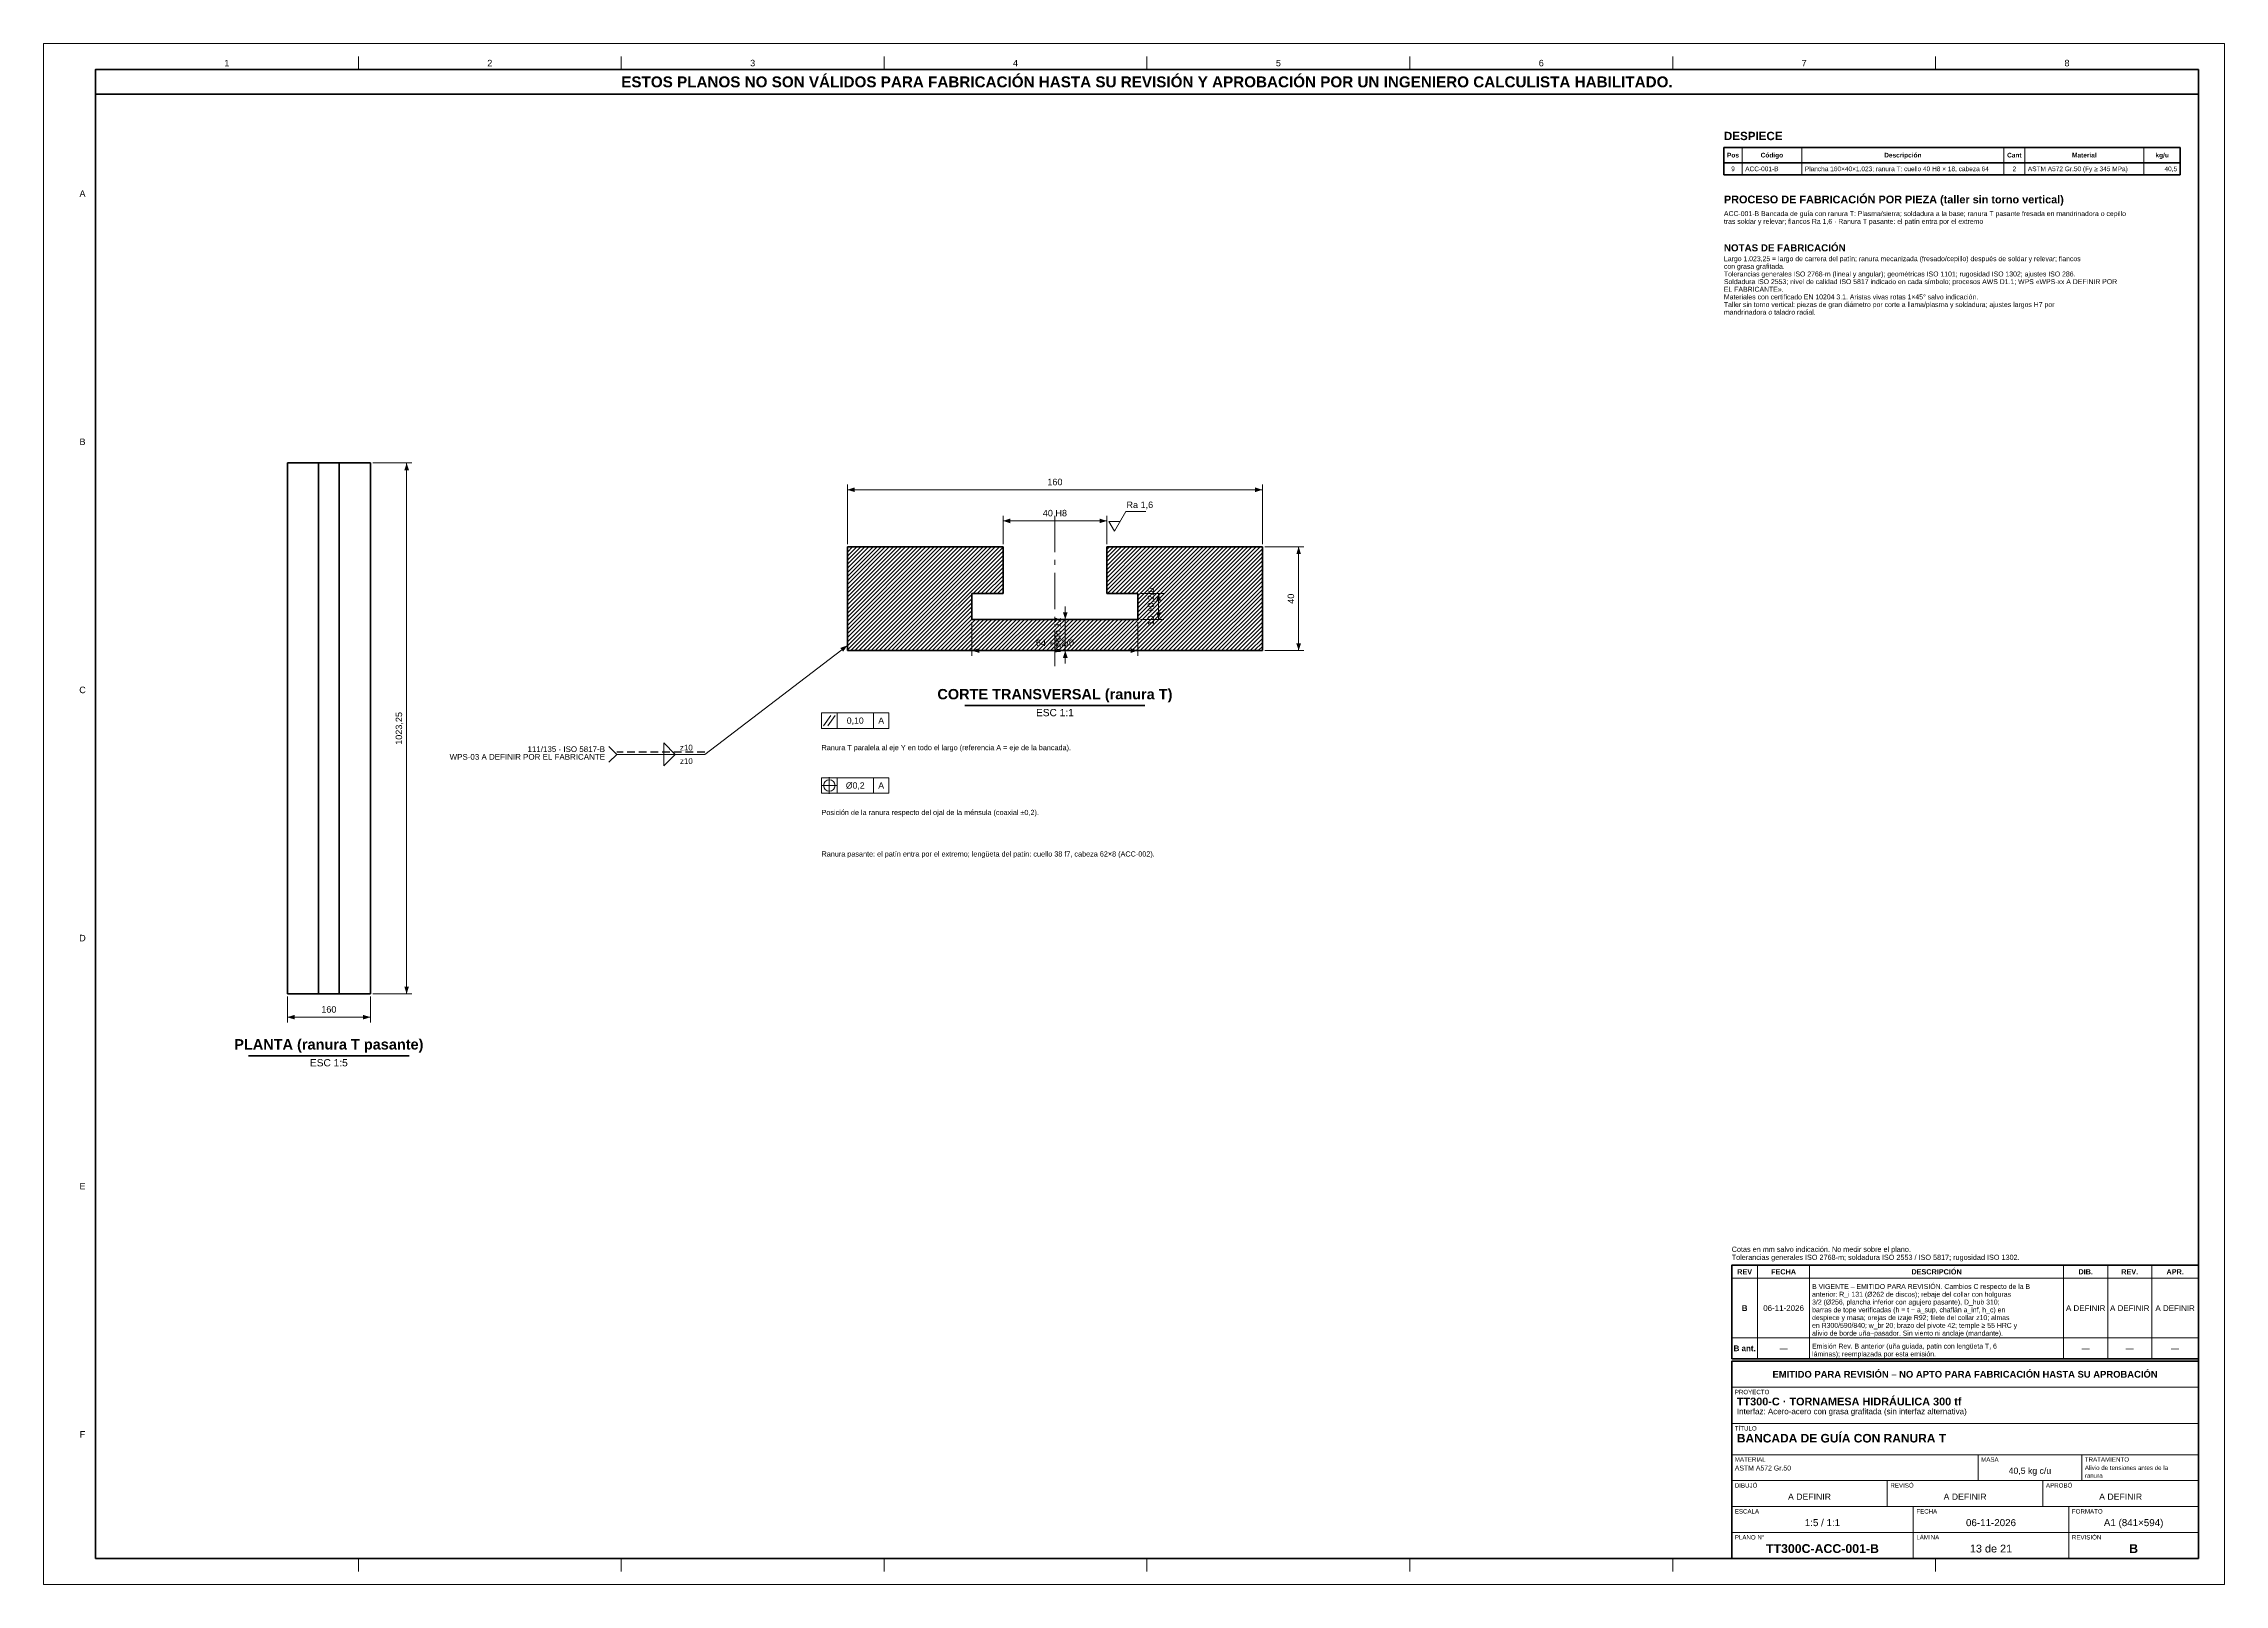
# Model space of a CAD drawing. Header units: millimetres. Extents: x 0 to 841, y 0 to 594.
import ezdxf
from ezdxf.enums import TextEntityAlignment as Align

# ---------------------------------------------------------------- set-up
doc = ezdxf.new("R2010")
doc.units = ezdxf.units.MM
doc.linetypes.add('EJE', pattern=[22, 14, -3, 2, -3])
doc.linetypes.add('OCULTO', pattern=[4.5, 3, -1.5])
for name, color, linetype, lineweight in [('ACH', 7, 'CONTINUOUS', 13), ('COTA', 7, 'CONTINUOUS', 18), ('EJE', 7, 'EJE', 18), ('FINA', 7, 'CONTINUOUS', 18), ('MARCO', 7, 'CONTINUOUS', 70), ('OCU', 7, 'OCULTO', 25), ('TXT', 7, 'CONTINUOUS', 25), ('VIS', 7, 'CONTINUOUS', 50)]:
    doc.layers.add(name, color=color, linetype=linetype, lineweight=lineweight)
doc.styles.add('STD', font='LiberationSans-Regular.ttf')
doc.styles.add('STDB', font='LiberationSans-Bold.ttf')

msp = doc.modelspace()

# ---------------------------------------------------------------- hatches: boundary and pattern name
at = {"layer": 'ACH'}
h = msp.add_hatch(dxfattribs=at)
h.set_pattern_fill('ANSI31', scale=0.35)
h.paths.add_polyline_path([(310, 360), (310, 400), (370, 400), (370, 382), (358, 382), (358, 372), (422, 372), (422, 382), (410, 382), (410, 400), (470, 400), (470, 360)])

# ---------------------------------------------------------------- linework, layer by layer
at = {"layer": 'COTA'}
for p, q in [((127, 432.33), (142, 432.33)), ((140, 227.67), (140, 432.33)), ((310, 401), (310, 424)), ((310, 422), (470, 422)), ((470, 401), (470, 424)), ((370, 401), (370, 412)), ((370, 410), (410, 410)), ((410, 401), (410, 412)), ((410.8, 409.8), (415.2, 409.8)), ((471, 400), (486, 400)), ((484, 360), (484, 400)), ((423, 382), (432, 382)), ((430, 372), (430, 382)), ((358, 371), (358, 358)), ((391, 372), (396, 372)), ((394, 372), (394, 377)), ((394, 360), (394, 372)), ((422, 371), (422, 358)), ((423, 372), (432, 372)), ((310, 362), (255, 320)), ((358, 360), (422, 360)), ((391, 360), (396, 360)), ((394, 360), (394, 355)), ((471, 360), (486, 360)), ((300.8, 331), (303.6, 335)), ((302.4, 331), (305.2, 335)), ((306, 330), (306, 336)), ((320, 330), (320, 336)), ((221, 320), (218, 323)), ((221, 320), (218, 317)), ((255, 320), (221, 320)), ((303, 304.8), (303, 311.2)), ((299.8, 308), (306.2, 308)), ((306, 305), (306, 311)), ((320, 305), (320, 311)), ((127, 227.67), (142, 227.67)), ((94, 226.67), (94, 216.67)), ((94, 218.67), (126, 218.67)), ((126, 226.67), (126, 216.67))]:
    msp.add_line(p, q, dxfattribs=at)
msp.add_lwpolyline([(410.8, 409.8), (413, 406), (417.4, 413.6), (425, 413.6)], dxfattribs=at)
for points in [[(300, 330), (326, 330), (326, 336), (300, 336)], [(239.2, 320), (239.2, 324.4), (243.6, 320)], [(239.2, 320), (239.2, 315.6), (243.6, 320)], [(300, 305), (326, 305), (326, 311), (300, 311)]]:
    msp.add_lwpolyline(points, close=True, dxfattribs=at)
msp.add_circle((303, 308), 2.2, dxfattribs=at)
for points in [[(140, 432.33), (139.1, 429.53), (140.9, 429.53)], [(310, 422), (312.8, 421.1), (312.8, 422.9)], [(470, 422), (467.2, 422.9), (467.2, 421.1)], [(370, 410), (372.8, 409.1), (372.8, 410.9)], [(410, 410), (407.2, 410.9), (407.2, 409.1)], [(484, 400), (483.1, 397.2), (484.9, 397.2)], [(430, 382), (429.1, 379.2), (430.9, 379.2)], [(394, 372), (394.9, 374.8), (393.1, 374.8)], [(430, 372), (430.9, 374.8), (429.1, 374.8)], [(310, 362), (307.23, 361.02), (308.32, 359.59)], [(484, 360), (484.9, 362.8), (483.1, 362.8)], [(358, 360), (360.8, 359.1), (360.8, 360.9)], [(394, 360), (393.1, 357.2), (394.9, 357.2)], [(422, 360), (419.2, 360.9), (419.2, 359.1)], [(140, 227.67), (140.9, 230.47), (139.1, 230.47)], [(94, 218.67), (96.8, 217.77), (96.8, 219.57)], [(126, 218.67), (123.2, 219.57), (123.2, 217.77)]]:
    msp.add_solid(points, dxfattribs=at)
at = {"layer": 'EJE'}
msp.add_line((390, 354), (390, 414), dxfattribs=at)
at = {"layer": 'FINA'}
for p, q in [((121.38, 584), (121.38, 589)), ((222.75, 584), (222.75, 589)), ((324.12, 584), (324.12, 589)), ((425.5, 584), (425.5, 589)), ((526.88, 584), (526.88, 589)), ((628.25, 584), (628.25, 589)), ((729.62, 584), (729.62, 589)), ((655, 554), (655, 543.42)), ((678, 554), (678, 543.42)), ((756, 554), (756, 543.42)), ((764, 554), (764, 543.42)), ((810, 554), (810, 543.42)), ((651, 118), (831, 118)), ((661, 87), (661, 123)), ((681, 87), (681, 123)), ((779, 87), (779, 123)), ((796, 87), (796, 123)), ((813, 87), (813, 123)), ((651, 95), (831, 95)), ((651, 87), (831, 87)), ((651, 86), (831, 86)), ((651, 76), (831, 76)), ((651, 62), (831, 62)), ((651, 50), (831, 50)), ((746, 40), (746, 50)), ((786, 40), (786, 50)), ((651, 40), (831, 40)), ((711, 30), (711, 40)), ((771, 30), (771, 40)), ((651, 30), (831, 30)), ((721, 20), (721, 30)), ((781, 20), (781, 30)), ((651, 20), (831, 20)), ((721, 10), (721, 20)), ((781, 10), (781, 20)), ((121.38, 10), (121.38, 5)), ((222.75, 10), (222.75, 5)), ((324.12, 10), (324.12, 5)), ((425.5, 10), (425.5, 5)), ((526.88, 10), (526.88, 5)), ((628.25, 10), (628.25, 5)), ((729.62, 10), (729.62, 5))]:
    msp.add_line(p, q, dxfattribs=at)
msp.add_lwpolyline([(0, 0), (841, 0), (841, 594), (0, 594)], close=True, dxfattribs=at)
at = {"layer": 'MARCO'}
for points in [[(20, 10), (831, 10), (831, 584), (20, 584)], [(20, 574.5), (831, 574.5), (831, 584), (20, 584)], [(651, 87), (831, 87), (831, 123), (651, 123)], [(651, 10), (831, 10), (831, 86), (651, 86)]]:
    msp.add_lwpolyline(points, close=True, dxfattribs=at)
at = {"layer": 'OCU'}
msp.add_line((255, 320.9), (221, 320.9), dxfattribs=at)
at = {"layer": 'VIS'}
for p, q in [((648, 554), (824, 554)), ((648, 554), (648, 543.42)), ((648, 548.02), (824, 548.02)), ((824, 554), (824, 543.42)), ((648, 543.42), (824, 543.42)), ((355.28, 338.8), (424.72, 338.8)), ((79, 203.8), (141, 203.8))]:
    msp.add_line(p, q, dxfattribs=at)
for points in [[(94, 227.67), (94, 432.33)], [(94, 432.33), (106, 432.33)], [(106, 227.67), (106, 432.33)], [(106, 432.33), (114, 432.33)], [(114, 432.33), (126, 432.33)], [(114, 227.67), (114, 432.33)], [(126, 227.67), (126, 432.33)], [(310, 360), (310, 400)], [(370, 400), (310, 400)], [(370, 382), (370, 400)], [(470, 400), (410, 400)], [(410, 382), (410, 400)], [(470, 360), (470, 400)], [(358, 372), (358, 382)], [(370, 382), (358, 382)], [(422, 382), (410, 382)], [(422, 372), (422, 382)], [(422, 372), (358, 372)], [(470, 360), (310, 360)], [(94, 227.67), (106, 227.67)], [(106, 227.67), (114, 227.67)], [(114, 227.67), (126, 227.67)]]:
    msp.add_lwpolyline(points, dxfattribs=at)

# ---------------------------------------------------------------- texts
at = {"layer": 'TXT'}
for s, height, style, p in [('1', 2.5, 'STD', (70.69, 586.5)), ('2', 2.5, 'STD', (172.06, 586.5)), ('ESTOS PLANOS NO SON VÁLIDOS PARA FABRICACIÓN HASTA SU REVISIÓN Y APROBACIÓN POR UN INGENIERO CALCULISTA HABILITADO.', 4.2, 'STDB', (425.5, 579.25)), ('3', 2.5, 'STD', (273.44, 586.5)), ('4', 2.5, 'STD', (374.81, 586.5)), ('5', 2.5, 'STD', (476.19, 586.5)), ('6', 2.5, 'STD', (577.56, 586.5)), ('7', 2.5, 'STD', (678.94, 586.5)), ('8', 2.5, 'STD', (780.31, 586.5)), ('Pos', 1.8, 'STDB', (651.5, 551.01)), ('Código', 1.8, 'STDB', (666.5, 551.01)), ('Descripción', 1.8, 'STDB', (717, 551.01)), ('Cant', 1.8, 'STDB', (760, 551.01)), ('Material', 1.8, 'STDB', (787, 551.01)), ('kg/u', 1.8, 'STDB', (817, 551.01)), ('9', 1.8, 'STD', (651.5, 545.72)), ('2', 1.8, 'STD', (760, 545.72)), ('A', 2.5, 'STD', (15, 536.17)), ('B', 2.5, 'STD', (15, 440.5)), ('C', 2.5, 'STD', (15, 344.83)), ('0,10', 2.4, 'STD', (313, 333)), ('A', 2.4, 'STD', (323, 333)), ('Ø0,2', 2.4, 'STD', (313, 308)), ('A', 2.4, 'STD', (323, 308)), ('D', 2.5, 'STD', (15, 249.17)), ('E', 2.5, 'STD', (15, 153.5)), ('REV', 2, 'STDB', (656, 120.5)), ('FECHA', 2, 'STDB', (671, 120.5)), ('DESCRIPCIÓN', 2, 'STDB', (730, 120.5)), ('DIB.', 2, 'STDB', (787.5, 120.5)), ('REV.', 2, 'STDB', (804.5, 120.5)), ('APR.', 2, 'STDB', (822, 120.5)), ('B', 2.2, 'STDB', (656, 106.5)), ('06-11-2026', 2.2, 'STD', (671, 106.5)), ('A DEFINIR', 2.2, 'STD', (787.5, 106.5)), ('A DEFINIR', 2.2, 'STD', (804.5, 106.5)), ('A DEFINIR', 2.2, 'STD', (822, 106.5)), ('B ant.', 2.2, 'STDB', (656, 91)), ('—', 2.2, 'STD', (671, 91)), ('—', 2.2, 'STD', (787.5, 91)), ('—', 2.2, 'STD', (804.5, 91)), ('—', 2.2, 'STD', (822, 91)), ('EMITIDO PARA REVISIÓN – NO APTO PARA FABRICACIÓN HASTA SU APROBACIÓN', 2.6, 'STDB', (741, 81)), ('F', 2.5, 'STD', (15, 57.83)), ('40,5 kg c/u', 2.4, 'STD', (766, 43.8)), ('A DEFINIR', 2.4, 'STD', (681, 33.8)), ('A DEFINIR', 2.4, 'STD', (741, 33.8)), ('A DEFINIR', 2.4, 'STD', (801, 33.8)), ('1:5 / 1:1', 2.7, 'STD', (686, 23.8)), ('A1 (841×594)', 2.7, 'STD', (806, 23.8)), ('06-11-2026', 2.7, 'STD', (751, 23.8)), ('TT300C-ACC-001-B', 3.4, 'STDB', (686, 13.8)), ('13 de 21', 3, 'STD', (751, 13.8)), ('B', 3.4, 'STDB', (806, 13.8))]:
    msp.add_text(s, height=height, dxfattribs=dict(at, style=style)).set_placement(p, align=Align.MIDDLE_CENTER)
for s, height, style, p in [('DESPIECE', 3.2, 'STDB', (648, 560)), ('PROCESO DE FABRICACIÓN POR PIEZA (taller sin torno vertical)', 3, 'STDB', (648, 535.42)), ('ACC-001-B Bancada de guía con ranura T: Plasma/sierra; soldadura a la base; ranura T pasante fresada en mandrinadora o cepillo', 1.9, 'STD', (648, 529.42)), ('tras soldar y relevar; flancos Ra 1,6 · Ranura T pasante: el patín entra por el extremo', 1.9, 'STD', (648, 526.42)), ('NOTAS DE FABRICACIÓN', 2.7, 'STDB', (648, 516.62)), ('Tolerancias generales ISO 2768-m (lineal y angular); geométricas ISO 1101; rugosidad ISO 1302; ajustes ISO 286.', 1.9, 'STD', (648, 506.14)), ('con grasa grafitada.', 1.9, 'STD', (648, 509.08)), ('Largo 1.023,25 = largo de carrera del patín; ranura mecanizada (fresado/cepillo) después de soldar y relevar; flancos', 1.9, 'STD', (648, 512.03)), ('Soldadura ISO 2553; nivel de calidad ISO 5817 indicado en cada símbolo; procesos AWS D1.1; WPS «WPS-xx A DEFINIR POR', 1.9, 'STD', (648, 503.19)), ('EL FABRICANTE».', 1.9, 'STD', (648, 500.25)), ('Materiales con certificado EN 10204 3.1. Aristas vivas rotas 1×45° salvo indicación.', 1.9, 'STD', (648, 497.31)), ('Taller sin torno vertical: piezas de gran diámetro por corte a llama/plasma y soldadura; ajustes largos H7 por', 1.9, 'STD', (648, 494.36)), ('mandrinadora o taladro radial.', 1.9, 'STD', (648, 491.42)), ('3/2 (Ø256, plancha inferior con agujero pasante), D_hub 310;', 1.9, 'STD', (682, 109.8)), ('anterior: R_i 131 (Ø262 de discos); rebaje del collar con holguras', 1.9, 'STD', (682, 112.8)), ('B VIGENTE – EMITIDO PARA REVISIÓN. Cambios C respecto de la B', 1.9, 'STD', (682, 115.8)), ('despiece y masa; orejas de izaje R92; filete del collar z10; almas', 1.9, 'STD', (682, 103.8)), ('barras de tope verificadas (h = t − a_sup, chaflán a_inf, h_c) en', 1.9, 'STD', (682, 106.8)), ('en R300/590/840; w_br 20; brazo del pivote 42; temple ≥ 55 HRC y', 1.9, 'STD', (682, 100.8)), ('alivio de borde uña–pasador. Sin viento ni anclaje (mandante).', 1.9, 'STD', (682, 97.8)), ('Emisión Rev. B anterior (uña guiada, patín con lengüeta T, 6', 1.9, 'STD', (682, 92.8)), ('láminas); reemplazada por esta emisión.', 1.9, 'STD', (682, 89.8)), ('PROYECTO', 1.7, 'STD', (652.2, 75)), ('TT300-C · TORNAMESA HIDRÁULICA 300 tf', 3, 'STDB', (653, 72)), ('Interfaz: Acero-acero con grasa grafitada (sin interfaz alternativa)', 2.2, 'STD', (653, 67.8)), ('TÍTULO', 1.7, 'STD', (652.2, 61)), ('BANCADA DE GUÍA CON RANURA T', 3.3, 'STDB', (653, 58)), ('ASTM A572 Gr.50', 1.9, 'STD', (652.2, 45.8)), ('MATERIAL', 1.7, 'STD', (652.2, 49)), ('MASA', 1.7, 'STD', (747.2, 49)), ('Alivio de tensiones antes de la', 1.7, 'STD', (787.2, 45.8)), ('TRATAMIENTO', 1.7, 'STD', (787.2, 49)), ('ranura', 1.7, 'STD', (787.2, 42.8)), ('DIBUJÓ', 1.7, 'STD', (652.2, 39)), ('REVISÓ', 1.7, 'STD', (712.2, 39)), ('APROBÓ', 1.7, 'STD', (772.2, 39)), ('ESCALA', 1.7, 'STD', (652.2, 29)), ('FECHA', 1.7, 'STD', (722.2, 29)), ('FORMATO', 1.7, 'STD', (782.2, 29)), ('PLANO N°', 1.7, 'STD', (652.2, 19)), ('LÁMINA', 1.7, 'STD', (722.2, 19)), ('REVISIÓN', 1.7, 'STD', (782.2, 19))]:
    msp.add_text(s, height=height, dxfattribs=dict(at, style=style)).set_placement(p, align=Align.TOP_LEFT)
at = {"layer": 'TXT', "style": 'STD'}
for s, height, p in [('Plancha 160×40×1.023; ranura T: cuello 40 H8 × 18, cabeza 64', 1.8, (679.2, 545.72)), ('ASTM A572 Gr.50 (Fy ≥ 345 MPa)', 1.8, (765.2, 545.72)), ('ACC-001-B', 1.8, (656.2, 545.72)), ('z10', 2.2, (245.4, 322.6)), ('z10', 2.2, (245.4, 317.4))]:
    msp.add_text(s, height=height, dxfattribs=at).set_placement(p, align=Align.MIDDLE_LEFT)
for s, height, p in [('40,5', 1.8, (822.8, 545.72)), ('WPS-03 A DEFINIR POR EL FABRICANTE', 2.2, (216.5, 319.03)), ('111/135 · ISO 5817-B', 2.2, (216.5, 322))]:
    msp.add_text(s, height=height, dxfattribs=at).set_placement(p, align=Align.MIDDLE_RIGHT)
at = {"layer": 'TXT'}
for s, height, style, p in [('160', 2.5, 'STD', (390, 423)), ('40 H8', 2.5, 'STD', (390, 411)), ('64 +0,2/0', 2.5, 'STD', (390, 361)), ('CORTE TRANSVERSAL (ranura T)', 4, 'STDB', (390, 340)), ('160', 2.5, 'STD', (110, 219.67)), ('PLANTA (ranura T pasante)', 4, 'STDB', (110, 205))]:
    msp.add_text(s, height=height, dxfattribs=dict(at, style=style)).set_placement(p, align=Align.BOTTOM_CENTER)
at = {"layer": 'TXT', "style": 'STD'}
for s, height, p in [('Ra 1,6', 2.5, (417.6, 414.2)), ('Ranura T paralela al eje Y en todo el largo (referencia A = eje de la bancada).', 2, (300, 321)), ('Posición de la ranura respecto del ojal de la ménsula (coaxial ±0,2).', 2, (300, 296)), ('Ranura pasante: el patín entra por el extremo; lengüeta del patín: cuello 38 f7, cabeza 62×8 (ACC-002).', 2, (300, 280)), ('Tolerancias generales ISO 2768-m; soldadura ISO 2553 / ISO 5817; rugosidad ISO 1302.', 2, (651, 124.5)), ('Cotas en mm salvo indicación. No medir sobre el plano.', 2, (651, 127.6))]:
    msp.add_text(s, height=height, dxfattribs=at).set_placement(p, align=Align.BOTTOM_LEFT)
for s, p in [('10 +0,2/0', (429, 377)), ('40', (483, 380)), ('fondo 12', (393, 366)), ('1023,25', (139, 330))]:
    msp.add_text(s, height=2.5, rotation=90, dxfattribs=at).set_placement(p, align=Align.BOTTOM_CENTER)
for s, p in [('ESC 1:1', (390, 337.5)), ('ESC 1:5', (110, 202.5))]:
    msp.add_text(s, height=2.8, dxfattribs=at).set_placement(p, align=Align.TOP_CENTER)

doc.saveas('drawing.dxf')
